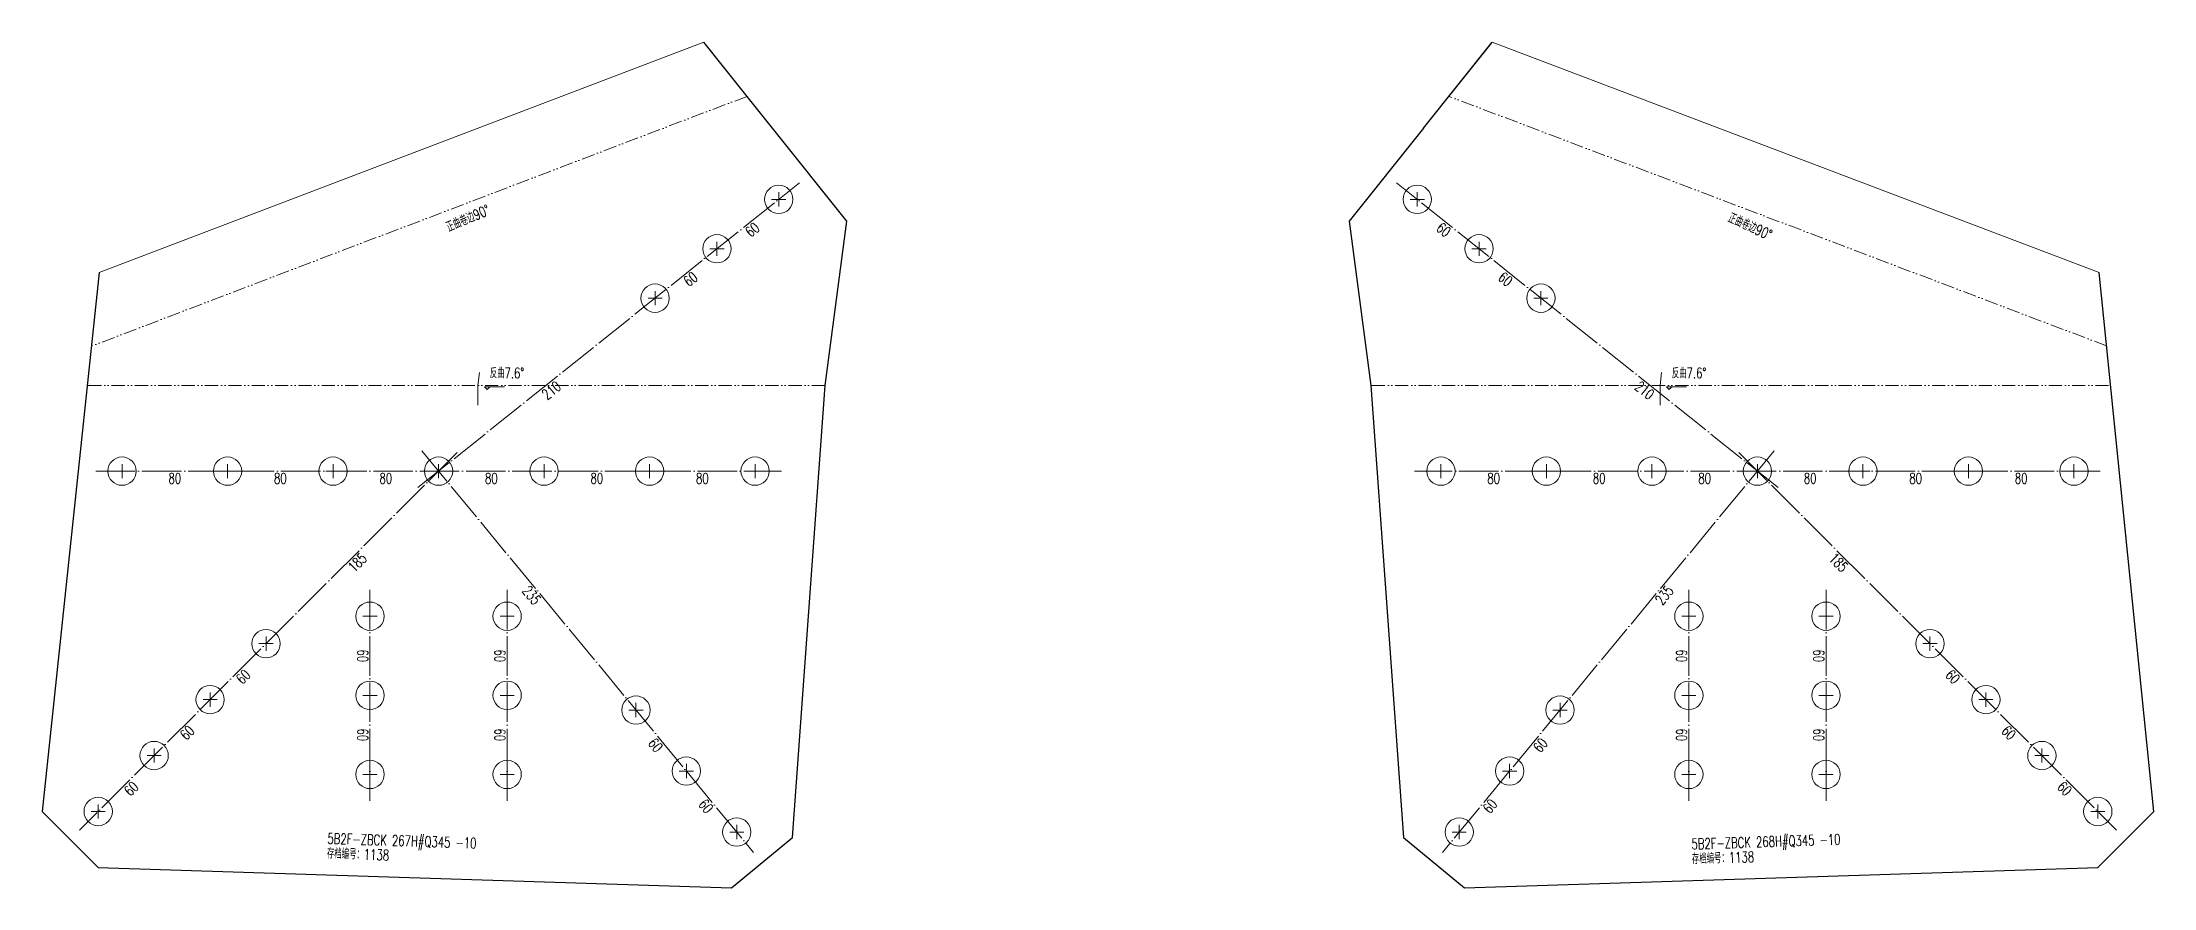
# Model space of a CAD drawing. Header units: millimetres. Extents: x -164 to 144402, y -33030 to 11430.
# Drawn here: x 30699 to 32301, y -15395 to -14754 of the extents above; entities that cross this region are included whole.
import ezdxf
from ezdxf.enums import TextEntityAlignment as Align

# ---------------------------------------------------------------- set-up
doc = ezdxf.new("R2010")
doc.units = ezdxf.units.MM
doc.header["$LTSCALE"] = 20
doc.linetypes.add('DASHDOT2X', pattern=[1.75, 1.5, -0.125, 0, -0.125])
doc.linetypes.add('DIVIDE', pattern=[0.875, 0.5, -0.125, 0, -0.125, 0, -0.125])
for name, color, linetype, lineweight in [('1', 7, 'Continuous', 25), ('11', 3, 'Continuous', 13), ('12', 7, 'Continuous', 13), ('5', 1, 'Continuous', 13), ('7', 2, 'DASHDOT2X', 13), ('8', 3, 'DIVIDE', 13)]:
    doc.layers.add(name, color=color, linetype=linetype, lineweight=lineweight)
doc.styles.get("Standard").update_dxf_attribs({"font": 'simplex', "width": 0.7, "bigfont": 'gbhzfs.shx'})

msp = doc.modelspace()

# ---------------------------------------------------------------- texts
at = {"layer": '11', "width": 0.7}
for s, rotation, p in [('60', 38.62237, (31235.427, -14893.384)), ('60', 321.37763, (31764.573, -14893.384)), ('60', 38.62237, (31188.551, -14930.837)), ('60', 321.37763, (31811.449, -14930.837)), ('210', 38.62237, (31083.025, -15015.146)), ('210', 321.37763, (31916.975, -15015.146)), ('185', 44.998074, (30935.653, -15146.021)), ('185', 315.001926, (32064.347, -15146.021)), ('235', 309.5602, (31073.678, -15171.099)), ('235', 50.4398, (31926.322, -15171.099)), ('60', 270, (30946.5, -15219.557)), ('60', 270, (31050.5, -15219.557)), ('60', 270, (31946.5, -15219.557)), ('60', 270, (32050.5, -15219.557)), ('60', 44.998074, (30849.033, -15232.637)), ('60', 315.001926, (32150.967, -15232.637)), ('60', 44.998074, (30806.606, -15275.063)), ('60', 315.001926, (32193.394, -15275.063)), ('60', 270, (30946.5, -15279.557)), ('60', 270, (31050.5, -15279.557)), ('60', 309.5602, (31167.618, -15284.814)), ('60', 50.4398, (31832.382, -15284.814)), ('60', 270, (31946.5, -15279.557)), ('60', 270, (32050.5, -15279.557)), ('60', 44.998074, (30764.18, -15317.49)), ('60', 315.001926, (32235.82, -15317.49)), ('60', 309.5602, (31205.831, -15331.071)), ('60', 50.4398, (31794.169, -15331.071))]:
    msp.add_text(s, height=8, rotation=rotation, dxfattribs=at).set_placement(p, align=Align.TOP_CENTER)
for p in [(30800, -15081.057), (30880, -15081.057), (30960, -15081.057), (31040, -15081.057), (31120, -15081.057), (31200, -15081.057), (31800, -15081.057), (31880, -15081.057), (31960, -15081.057), (32040, -15081.057), (32120, -15081.057), (32200, -15081.057)]:
    msp.add_text('80', height=8, dxfattribs=at).set_placement(p, align=Align.TOP_CENTER)
at = {"layer": '12', "width": 0.7}
for rotation, p in [(23.770743, (31024.821, -14893.726)), (336.229257, (31991.832, -14899.703))]:
    msp.add_text('正曲卷边90°', height=8, rotation=rotation, dxfattribs=at).set_placement(p, align=Align.BOTTOM_CENTER)
for p in [(31051.867, -15011.557), (31948.133, -15011.557)]:
    msp.add_text('反曲7.6°', height=8, dxfattribs=at).set_placement(p, align=Align.BOTTOM_CENTER)
for s, rotation, p in [('存档编号：1138 ', 358.161693, (30915.144, -15375.623)), ('5B2F-ZBCK 267H#Q345 -10 ', 358.161693, (30915.504, -15364.429)), ('存档编号：1138 ', 1.838307, (31950.525, -15379.935)), ('5B2F-ZBCK 268H#Q345 -10 ', 1.838307, (31950.166, -15368.741))]:
    msp.add_text(s, height=8, rotation=rotation, dxfattribs=at).set_placement(p, align=Align.BOTTOM_LEFT)

# ---------------------------------------------------------------- blocks, each defined once
blk = doc.blocks.new('M20')
for p, q in [((-0.5, 0), (0.5, 0)), ((0, -0.5), (0, 0.5))]:
    blk.add_line(p, q)
blk.add_circle((0, 0), 1)

# ---------------------------------------------------------------- linework, layer by layer
at = {"layer": '1'}
for p, q in [((31233.903, -14795.355), (31201.13, -14754.336)), ((31746.723, -14819.603), (31798.885, -14754.318)), ((31766.097, -14795.355), (31798.386, -14754.942)), ((31253.277, -14819.603), (31233.903, -14795.355)), ((31309.455, -14889.916), (31253.277, -14819.603)), ((31746.723, -14819.603), (31690.545, -14889.916)), ((31293.089, -15014.557), (31309.455, -14889.916)), ((31690.545, -14889.916), (31706.911, -15014.557)), ((30742.776, -14928.967), (30699.48, -15337.642)), ((32300.52, -15337.642), (32259.179, -14928.98)), ((31268.329, -15357.267), (31293.089, -15014.557)), ((31706.911, -15014.557), (31731.671, -15357.267)), ((30699.48, -15337.642), (30741.906, -15380.068)), ((32258.094, -15380.068), (32300.52, -15337.642)), ((31222.072, -15395.48), (31268.329, -15357.267)), ((31731.671, -15357.267), (31777.928, -15395.48)), ((30741.906, -15380.068), (31222.072, -15395.48)), ((31777.928, -15395.48), (32258.094, -15380.068))]:
    msp.add_line(p, q, dxfattribs=at)
at = {"layer": '12'}
for p, q in [((31029.867, -15014.557), (31031.052, -15004.645)), ((31029.867, -15014.557), (31029.867, -15029.557)), ((31049.867, -15015.557), (31034.867, -15015.557)), ((31034.867, -15015.557), (31036.867, -15017.557)), ((31036.867, -15017.557), (31038.867, -15015.557)), ((31926.133, -15014.557), (31927.318, -15004.645)), ((31926.133, -15014.557), (31926.133, -15029.557)), ((31946.133, -15015.557), (31931.133, -15015.557)), ((31931.133, -15015.557), (31933.133, -15017.557)), ((31933.133, -15017.557), (31935.133, -15015.557))]:
    msp.add_line(p, q, dxfattribs=at)
at = {"layer": '7'}
for p, q in [((30984.375, -15092.041), (31273.554, -14861.002)), ((32015.625, -15092.041), (31726.446, -14861.002)), ((31014.142, -15065.415), (30727.764, -15351.784)), ((30987.262, -15064.138), (31238.832, -15368.664)), ((32012.738, -15064.138), (31761.168, -15368.664)), ((31985.858, -15065.415), (32272.236, -15351.784)), ((30740, -15079.557), (31260, -15079.557)), ((32260, -15079.557), (31740, -15079.557)), ((30948, -15169.557), (30948, -15329.557)), ((31052, -15169.557), (31052, -15329.557)), ((31948, -15169.557), (31948, -15329.557)), ((32052, -15169.557), (32052, -15329.557))]:
    msp.add_line(p, q, dxfattribs=at)
at = {"layer": '8', "color": 0, "linetype": 'ByBlock'}
for p, q in [((31201.13, -14754.336), (30742.776, -14928.967)), ((32259.179, -14928.98), (31798.885, -14754.318))]:
    msp.add_line(p, q, dxfattribs=at)
at = {"layer": '8'}
for p, q in [((31233.903, -14795.355), (30736.869, -14984.724)), ((32264.805, -14984.594), (31766.097, -14795.355)), ((31293.089, -15014.557), (30733.708, -15014.557)), ((32266.292, -15014.557), (31706.911, -15014.557))]:
    msp.add_line(p, q, dxfattribs=at)

# ---------------------------------------------------------------- block references
at = {"layer": '5', "xscale": 10.75, "yscale": 10.75, "zscale": 10.75}
for p in [(31257.928, -14873.486), (31742.072, -14873.486), (31211.053, -14910.938), (31788.947, -14910.938), (31164.177, -14948.391), (31835.823, -14948.391), (30760, -15079.557), (30840, -15079.557), (30920, -15079.557), (31000, -15079.557), (31080, -15079.557), (31160, -15079.557), (31240, -15079.557), (31760, -15079.557), (31840, -15079.557), (31920, -15079.557), (32000, -15079.557), (32080, -15079.557), (32160, -15079.557), (32240, -15079.557), (30948, -15189.557), (31052, -15189.557), (31948, -15189.557), (32052, -15189.557), (30869.185, -15210.363), (32130.815, -15210.363), (30948, -15249.557), (31052, -15249.557), (31948, -15249.557), (32052, -15249.557), (30826.759, -15252.789), (31149.668, -15260.731), (31850.332, -15260.731), (32173.241, -15252.789), (30784.332, -15295.216), (32215.668, -15295.216), (30948, -15309.557), (31052, -15309.557), (31187.881, -15306.988), (31812.119, -15306.988), (31948, -15309.557), (32052, -15309.557), (30741.906, -15337.642), (32258.094, -15337.642), (31226.094, -15353.245), (31773.906, -15353.245)]:
    msp.add_blockref('M20', p, dxfattribs=at)

msp.set_redraw_order([(e.dxf.handle, doc.entitydb.next_handle()) for e in msp.query("TEXT MTEXT ATTDEF DIMENSION ARC_DIMENSION")])  # texts and dimensions are drawn at this point

doc.saveas('drawing.dxf')
